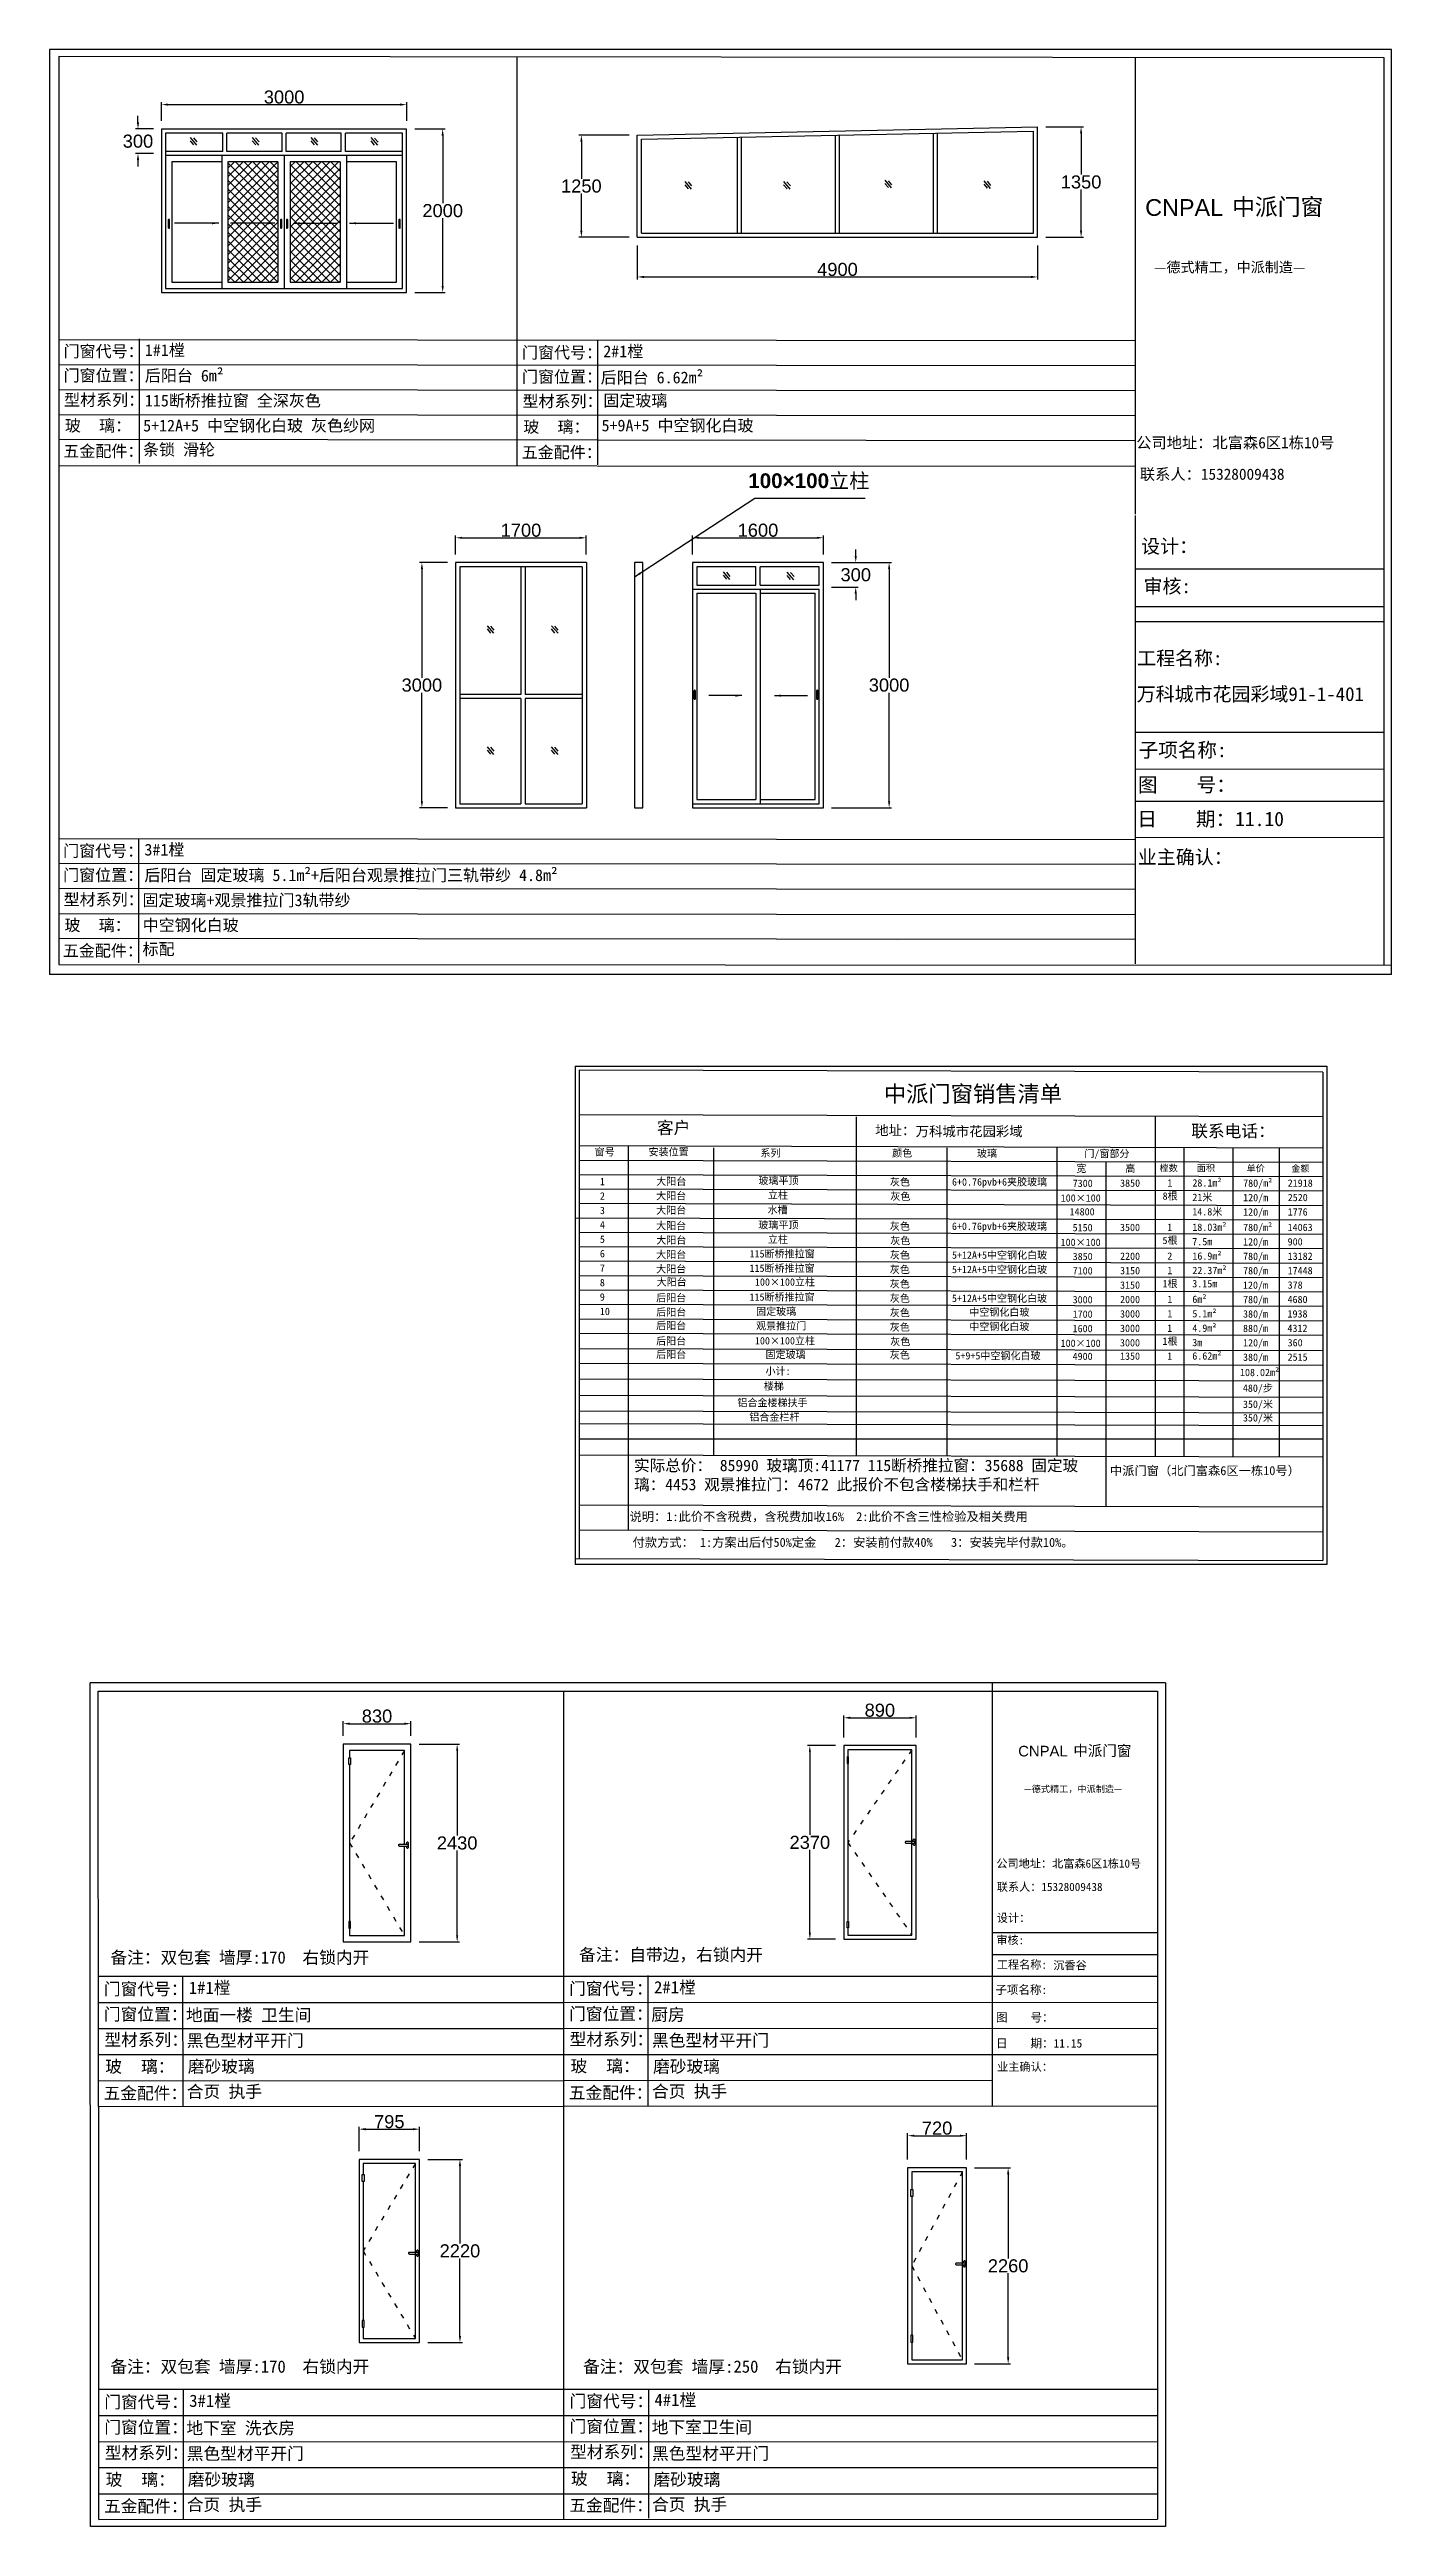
# Model space of a CAD drawing. Header units: inches. Extents: x -138455 to 599497, y -747149 to 13167.
# Drawn here: x 254271 to 270697, y -485781 to -455475 of the extents above; entities that cross this region are included whole.
import ezdxf

# ---------------------------------------------------------------- set-up
doc = ezdxf.new("R2010")
doc.units = ezdxf.units.IN
doc.header["$MEASUREMENT"] = 0
doc.header["$PDMODE"] = 35
doc.header["$PDSIZE"] = -3
doc.linetypes.add('ACAD_ISO03W100', pattern=[30, 12, -18])
doc.layers.add('0 @ 1', color=7, linetype='Continuous')
doc.styles.add('Annotative', font='arialbd.ttf')
doc.styles.add('MtXpl_', font='')
doc.styles.get("Standard").update_dxf_attribs({"font": 'arial.ttf'})
doc.styles.get('MtXpl_').set_extended_font_data('SimSun')
doc.dimstyles.get("Standard").update_dxf_attribs({"dimtxt": 80, "dimasz": 70, "dimexe": 40, "dimexo": 80, "dimgap": 0, "dimtad": 1, "dimtih": 1, "dimtoh": 1, "dimdec": 0, "dimzin": 0, "dimdsep": 46, "dimtxsty": 'Standard', "dimcen": 0.09, "dimadec": 0, "dimazin": 0, "dimtfac": 1, "dimtdec": 0, "dimtofl": 0, "dimtmove": 0, "dimatfit": 3, "dimfxl": 0, "dimtolj": 1, "dimtzin": 0, "dimarcsym": 0})

msp = doc.modelspace()

# ---------------------------------------------------------------- texts
for height, p in [(204.79, (267682.7, -457510.2)), (130, (266128.5, -476359.6))]:
    msp.add_text('CNPAL', height=height).set_placement(p)
at = {"style": 'MtXpl_'}
for s, height, p in [('中派门窗', 204.79, (268746, -457501.8)), ('—德式精工，中派制造—', 126.027, (267789.8, -458200.6)), ('公司地址：北富森6区1栋10号', 136.913, (267572.3, -460353.7)), ('联系人：15328009438', 136.913, (267617.4, -460738.8)), ('设计：', 170.15, (267633, -461637.2)), ('审核:', 170.15, (267662.3, -462125.9)), ('工程名称:', 170.15, (267584.3, -463006.8)), ('子项名称:', 175.82, (267602, -464132.6)), ('图    号：', 175.82, (267593.5, -464558.9)), ('日    期：11.10', 175.822, (267585.5, -464976.6)), ('业主确认：', 170.15, (267592.9, -465440.2)), ('中派门窗', 130, (266803.5, -476354.3)), ('—德式精工，中派制造—', 80, (266196.5, -476797.9)), ('公司地址：北富森6区1栋10号', 100, (265861.3, -477720.4)), ('联系人：15328009438', 100, (265866.8, -478006.2)), ('设计：', 100, (265866.9, -478385.7)), ('审核:', 100, (265860.5, -478656.9)), ('工程名称:', 100, (265866.5, -478957.2)), ('沉香谷', 100, (266558.3, -478965.8)), ('子项名称:', 103.33, (265849.1, -479266.1)), ('图    号：', 103.33, (265856.5, -479605)), ('日    期：11.15', 103.335, (265856.9, -479921.6)), ('业主确认：', 100, (265870.8, -480206.7))]:
    msp.add_text(s, height=height, dxfattribs=at).set_placement(p)
at = {"insert": (267578.9, -463275.8), "char_height": 170.148, "attachment_point": 1, "style": 'MtXpl_'}
msp.add_mtext_dynamic_manual_height_columns('{\\fSimSun|b1|i0|c134|p2;万科城市花园彩域91-1-401}', width=4963.818, gutter_width=903.5, heights=[0], dxfattribs=at)
at = {"layer": '0 @ 1', "style": 'Annotative'}
for s, height, p in [('门窗代号：', 143.68, (254443.4, -459238.9)), ('门窗代号：', 143.68, (260054.5, -459253.9)), ('门窗位置：', 143.68, (254443.4, -459534.8)), ('门窗位置：', 143.68, (260054.5, -459549.9)), ('型材系列：', 143.68, (254449.5, -459833.9)), ('型材系列：', 143.68, (260060.6, -459848.9)), ('玻    璃：', 143.68, (254459.5, -460147.4)), ('玻    璃：', 143.68, (260070.6, -460162.4)), ('五金配件：', 143.68, (254439.9, -460459.8)), ('五金配件：', 143.68, (260051, -460474.8)), ('门窗代号：', 143.68, (254437.8, -465351.2)), ('门窗位置：', 143.68, (254437.8, -465647.2)), ('型材系列：', 143.68, (254443.8, -465946.2)), ('玻    璃：', 143.68, (254453.9, -466259.8)), ('五金配件：', 143.68, (254434.2, -466572.1)), ('万科城市花园彩域', 120, (264873.3, -468771.2)), ('门窗代号：', 150, (254937, -479279.7)), ('门窗代号：', 150, (260631.9, -479274.1)), ('门窗位置：', 150, (254937, -479588.7)), ('门窗位置：', 150, (260631.9, -479583.1)), ('型材系列：', 150, (254943.3, -479900.9)), ('型材系列：', 150, (260638.2, -479895.3)), ('玻    璃：', 150, (260648.7, -480222.6)), ('玻    璃：', 150, (254953.8, -480228.2)), ('五金配件：', 150, (254933.3, -480554.3)), ('五金配件：', 150, (260628.2, -480548.8)), ('门窗代号：', 150, (254942.2, -484333.4)), ('门窗代号：', 150, (260637.1, -484322.2)), ('门窗位置：', 150, (254942.2, -484642.4)), ('门窗位置：', 150, (260637.1, -484631.2)), ('型材系列：', 150, (254948.5, -484954.6)), ('型材系列：', 150, (260643.4, -484943.4)), ('玻    璃：', 150, (254959, -485281.9)), ('玻    璃：', 150, (260653.9, -485270.7)), ('五金配件：', 150, (254938.5, -485608)), ('五金配件：', 150, (260633.4, -485596.8))]:
    msp.add_text(s, height=height, dxfattribs=at).set_placement(p)
at = {"layer": '0 @ 1', "attachment_point": 1, "style": 'Annotative'}
for s, width, heights, insert, char_height in [('{\\fSimSun|b1|i0|c134|p2;1#1樘}', 4396.385, [0], (255438.3, -459080.5), 143.677), ('{\\fSimSun|b1|i0|c134|p2;2#1樘}', 4396.385, [0], (261049.4, -459095.6), 143.677), ('{\\fSimSun|b1|i0|c134|p2;后阳台 6m²}', 4396.385, [0], (255438.4, -459392.8), 143.677), ('{\\fSimSun|b1|i0|c134|p2;后阳台 6.62m²}', 4396.385, [0], (261017.3, -459415.6), 143.677), ('{\\fSimSun|b1|i0|c134|p2;115断桥推拉窗 全深灰色}', 4396.385, [0], (255438.5, -459698.6), 143.677), ('{\\fSimSun|b1|i0|c134|p2;固定玻璃}', 4396.385, [0], (261049.6, -459697.1), 143.677), ('{\\fSimSun|b1|i0|c134|p2;5+12A+5 中空钢化白玻 灰色纱网 }', 6587.2, [0], (255417.1, -460004.4), 143.677), ('{\\fSimSun|b1|i0|c134|p2;5+9A+5 中空钢化白玻}', 6587.2, [0], (261028.2, -460002.8), 143.677), ('{\\fSimSun|b1|i0|c134|p2;条锁 滑轮 }', 5156.596, [0], (255415.5, -460297.1), 143.677), ('100×100{\\fSimSun|b1|i0|c134|p2;立柱}', 2140.853, [0], (262823.8, -460660.1), 180.693), ('{\\fSimSun|b1|i0|c134|p2;3#1樘}', 4396.385, [0], (255432.7, -465192.9), 143.677), ('{\\fSimSun|b1|i0|c134|p2;后阳台 固定玻璃 5.1m²+后阳台观景推拉门三轨带纱 4.8m² }', 6411.7, [0], (255432.8, -465505.2), 143.677), ('{\\fSimSun|b1|i0|c134|p2;固定玻璃+观景推拉门3轨带纱}', 4396.385, [0], (255408.8, -465811.3), 143.677), ('{\\fSimSun|b1|i0|c134|p2;中空钢化白玻}', 6587.2, [0], (255411.4, -466116.8), 143.677), ('{\\fSimSun|b1|i0|c134|p2;标配}', 5156.596, [0], (255409.8, -466409.5), 143.677), ('{\\fSimSun|b1|i0|c134|p2;中派门窗销售清单}', 2802.276, [0], (264483.6, -468151.9), 200), ('{\\fSimSun|b1|i0|c134|p2;客户}', 485.592, [0], (261706.5, -468591.9), 150), ('{\\fSimSun|b1|i0|c134|p2;地址：}', 3483.473, [0], (264378.4, -468638.7), 120), ('{\\fSimSun|b1|i0|c134|p2;联系电话：}', 1409.924, [0], (268246.3, -468632), 150), ('{\\fSimSun|b1|i0|c134|p2;窗号}', 485.592, [0], (260943.7, -468918.4), 90), ('{\\fSimSun|b1|i0|c134|p2;安装位置}', 706.927, [0], (261603.5, -468917.8), 90), ('{\\fSimSun|b1|i0|c134|p2;系列}', 485.592, [0], (262974.1, -468931.1), 90), ('{\\fSimSun|b1|i0|c134|p2;颜色}', 485.592, [0], (264585, -468932.1), 90), ('{\\fSimSun|b1|i0|c134|p2;玻璃}', 485.592, [0], (265623.7, -468935.7), 90), ('{\\fSimSun|b1|i0|c134|p2;宽 }', 603.897, [0], (266839.4, -469120.5), 90), ('{\\fSimSun|b1|i0|c134|p2;门/窗部分}', 603.897, [0], (266938.2, -468938.4), 90), ('{\\fSimSun|b1|i0|c134|p2;高 }', 603.897, [0], (267439.4, -469120.5), 90), ('{\\fSimSun|b1|i0|c134|p2;樘数}', 603.897, [0], (267858.2, -469120.7), 80), ('{\\fSimSun|b1|i0|c134|p2;面积}', 603.897, [0], (268312.6, -469120.7), 80), ('{\\fSimSun|b1|i0|c134|p2;单价}', 603.897, [0], (268923.6, -469124.4), 80), ('{\\fSimSun|b1|i0|c134|p2;金额}', 603.897, [0], (269470.6, -469125.8), 80), ('{\\fSimSun|b1|i0|c134|p2;1}', 485.592, [0], (261008.1, -469280.7), 90), ('{\\fSimSun|b1|i0|c134|p2;大阳台}', 1460.301, [0], (261697.1, -469455), 90), ('{\\fSimSun|b1|i0|c134|p2;大阳台}', 1460.301, [0], (261697.6, -469278.5), 90), ('{\\fSimSun|b1|i0|c134|p2;玻璃平顶}', 1528.495, [129], (262948.3, -469269.4), 90), ('{\\fSimSun|b1|i0|c134|p2;立柱}', 1528.495, [129], (263065.1, -469445.9), 90), ('{\\fSimSun|b1|i0|c134|p2;灰色}', 1460.301, [0], (264558.1, -469285.4), 90), ('{\\fSimSun|b1|i0|c134|p2;6+0.76pvb+6夹胶玻璃}', 1460.301, [0], (265318.1, -469285), 90), ('{\\fSimSun|b1|i0|c134|p2;7300}', 1460.301, [0], (266795.3, -469301.8), 90), ('{\\fSimSun|b1|i0|c134|p2;3850}', 1460.301, [0], (267375.4, -469299.2), 90), ('{\\fSimSun|b1|i0|c134|p2;1}', 102.542, [0], (267954, -469297.9), 90), ('{\\fSimSun|b1|i0|c134|p2;28.1m²}', 1460.301, [0], (268260.5, -469296.9), 90), ('{\\fSimSun|b1|i0|c134|p2;780/m²}', 1460.301, [0], (268882, -469299.8), 90), ('{\\fSimSun|b1|i0|c134|p2;21918}', 1460.301, [0], (269427.3, -469299), 90), ('{\\fSimSun|b1|i0|c134|p2;3}', 485.592, [0], (261008.1, -469633.7), 90), ('{\\fSimSun|b1|i0|c134|p2;2}', 485.592, [0], (261008.1, -469457.2), 90), ('{\\fSimSun|b1|i0|c134|p2;大阳台}', 1460.301, [0], (261697.1, -469631.5), 90), ('{\\fSimSun|b1|i0|c134|p2;水槽}', 2135.859, [129], (263060.7, -469626.9), 90), ('{\\fSimSun|b1|i0|c134|p2;灰色}', 1460.301, [0], (264563.3, -469461.9), 90), ('{\\fSimSun|b1|i0|c134|p2;100×100}', 1460.301, [0], (266648.6, -469481.9), 90), ('{\\fSimSun|b1|i0|c134|p2;14800}', 1460.301, [0], (266757.7, -469649.6), 90), ('{\\fSimSun|b1|i0|c134|p2;8根}', 425.804, [0], (267895.7, -469457.6), 90), ('{\\fSimSun|b1|i0|c134|p2;21米}', 1460.301, [0], (268260, -469473.4), 90), ('{\\fSimSun|b1|i0|c134|p2;14.8米}', 1460.301, [0], (268259.5, -469649.9), 90), ('{\\fSimSun|b1|i0|c134|p2;120/m}', 1460.301, [0], (268881, -469652.7), 90), ('{\\fSimSun|b1|i0|c134|p2;120/m}', 1460.301, [0], (268881.5, -469476.3), 90), ('{\\fSimSun|b1|i0|c134|p2;2520}', 1460.301, [0], (269427.3, -469475.5), 90), ('{\\fSimSun|b1|i0|c134|p2;1776}', 1460.301, [0], (269426.8, -469651.9), 90), ('{\\fSimSun|b1|i0|c134|p2;4}', 485.592, [0], (261008.1, -469810.1), 90), ('{\\fSimSun|b1|i0|c134|p2;5}', 485.592, [0], (261008.1, -469986.6), 90), ('{\\fSimSun|b1|i0|c134|p2;大阳台}', 1460.301, [0], (261696.6, -469820.7), 90), ('{\\fSimSun|b1|i0|c134|p2;大阳台}', 1460.301, [0], (261697.6, -469997.2), 90), ('{\\fSimSun|b1|i0|c134|p2;玻璃平顶}', 1528.495, [129], (262947.2, -469811.5), 90), ('{\\fSimSun|b1|i0|c134|p2;立柱}', 1528.495, [129], (263064.1, -469988), 90), ('{\\fSimSun|b1|i0|c134|p2;灰色}', 1460.301, [0], (264557.1, -469827.6), 90), ('{\\fSimSun|b1|i0|c134|p2;灰色}', 1460.301, [0], (264562.3, -470004.1), 90), ('{\\fSimSun|b1|i0|c134|p2;6+0.76pvb+6夹胶玻璃}', 1460.301, [0], (265317.1, -469827.1), 90), ('{\\fSimSun|b1|i0|c134|p2;100×100}', 1460.301, [0], (266647.6, -470024), 90), ('{\\fSimSun|b1|i0|c134|p2;5150}', 1460.301, [0], (266794.3, -469843.9), 90), ('{\\fSimSun|b1|i0|c134|p2;3500}', 1460.301, [0], (267374.4, -469841.4), 90), ('{\\fSimSun|b1|i0|c134|p2;5根}', 425.804, [0], (267894.7, -469999.8), 90), ('{\\fSimSun|b1|i0|c134|p2;1}', 102.542, [0], (267953, -469840.1), 90), ('{\\fSimSun|b1|i0|c134|p2;7.5m}', 1460.301, [0], (268259, -470015.6), 90), ('{\\fSimSun|b1|i0|c134|p2;18.03m²}', 1460.301, [0], (268259.5, -469839.1), 90), ('{\\fSimSun|b1|i0|c134|p2;780/m²}', 1460.301, [0], (268881, -469841.9), 90), ('{\\fSimSun|b1|i0|c134|p2;120/m}', 1460.301, [0], (268880.5, -470018.4), 90), ('{\\fSimSun|b1|i0|c134|p2;900}', 1460.301, [0], (269426.3, -470017.6), 90), ('{\\fSimSun|b1|i0|c134|p2;14063}', 1460.301, [0], (269426.3, -469841.2), 90), ('{\\fSimSun|b1|i0|c134|p2;6}', 485.592, [0], (261008.1, -470163.1), 90), ('{\\fSimSun|b1|i0|c134|p2;7}', 485.592, [0], (261008.1, -470339.5), 90), ('{\\fSimSun|b1|i0|c134|p2;大阳台}', 1460.301, [0], (261697.1, -470173.6), 90), ('{\\fSimSun|b1|i0|c134|p2;大阳台}', 1460.301, [0], (261697.1, -470350.1), 90), ('{\\fSimSun|b1|i0|c134|p2;115断桥推拉窗}', 1528.495, [129], (262839.7, -470340.9), 90), ('{\\fSimSun|b1|i0|c134|p2;115断桥推拉窗}', 1528.495, [129], (262840.2, -470164.5), 90), ('{\\fSimSun|b1|i0|c134|p2;灰色}', 1460.301, [0], (264557, -470357), 90), ('{\\fSimSun|b1|i0|c134|p2;灰色}', 1460.301, [0], (264557.5, -470180.5), 90), ('{\\fSimSun|b1|i0|c134|p2;5+12A+5中空钢化白玻}', 1460.301, [0], (265317.1, -470356.5), 90), ('{\\fSimSun|b1|i0|c134|p2;5+12A+5中空钢化白玻}', 1460.301, [0], (265317.6, -470180.1), 90), ('{\\fSimSun|b1|i0|c134|p2;3850}', 1460.301, [0], (266794.8, -470196.8), 90), ('{\\fSimSun|b1|i0|c134|p2;2200}', 1460.301, [0], (267374.9, -470194.3), 90), ('{\\fSimSun|b1|i0|c134|p2;2}', 102.542, [0], (267953.5, -470193), 90), ('{\\fSimSun|b1|i0|c134|p2;22.37m²}', 1460.301, [0], (268260, -470368.5), 90), ('{\\fSimSun|b1|i0|c134|p2;16.9m²}', 1460.301, [0], (268260, -470192), 90), ('{\\fSimSun|b1|i0|c134|p2;780/m}', 1460.301, [0], (268880.5, -470194.9), 90), ('{\\fSimSun|b1|i0|c134|p2;13182}', 1460.301, [0], (269426.3, -470194.1), 90), ('{\\fSimSun|b1|i0|c134|p2;8}', 485.592, [0], (261007.6, -470516), 90), ('{\\fSimSun|b1|i0|c134|p2;大阳台}', 1460.301, [0], (261702.4, -470509), 90), ('{\\fSimSun|b1|i0|c134|p2;100×100立柱}', 1528.495, [129], (262905.9, -470509.6), 90), ('{\\fSimSun|b1|i0|c134|p2;灰色}', 1460.301, [0], (264556.6, -470533.5), 90), ('{\\fSimSun|b1|i0|c134|p2;7100}', 1460.301, [0], (266795.3, -470372.8), 90), ('{\\fSimSun|b1|i0|c134|p2;3150}', 1460.301, [0], (267374.9, -470546.7), 90), ('{\\fSimSun|b1|i0|c134|p2;3150}', 1460.301, [0], (267375.4, -470370.2), 90), ('{\\fSimSun|b1|i0|c134|p2;1根}', 425.804, [0], (267895.1, -470529.2), 90), ('{\\fSimSun|b1|i0|c134|p2;1}', 102.542, [0], (267954, -470368.9), 90), ('{\\fSimSun|b1|i0|c134|p2;3.15m}', 1460.301, [0], (268259, -470529.9), 90), ('{\\fSimSun|b1|i0|c134|p2;120/m}', 1460.301, [0], (268879.5, -470547.8), 90), ('{\\fSimSun|b1|i0|c134|p2;780/m}', 1460.301, [0], (268881, -470370.8), 90), ('{\\fSimSun|b1|i0|c134|p2;378}', 1460.301, [0], (269426.3, -470546.5), 90), ('{\\fSimSun|b1|i0|c134|p2;17448}', 1460.301, [0], (269426.3, -470370), 90), ('{\\fSimSun|b1|i0|c134|p2;9}', 485.592, [0], (261007, -470692.5), 90), ('{\\fSimSun|b1|i0|c134|p2;10}', 485.592, [0], (261008.1, -470869), 90), ('{\\fSimSun|b1|i0|c134|p2;后阳台}', 1460.301, [0], (261697.1, -470702.5), 90), ('{\\fSimSun|b1|i0|c134|p2;后阳台}', 1460.301, [0], (261697.1, -470878.9), 90), ('{\\fSimSun|b1|i0|c134|p2;115断桥推拉窗}', 1528.495, [129], (262839.7, -470693.3), 90), ('{\\fSimSun|b1|i0|c134|p2;固定玻璃}', 2135.859, [129], (262919.6, -470869.8), 90), ('{\\fSimSun|b1|i0|c134|p2;灰色}', 1460.301, [0], (264557, -470709.4), 90), ('{\\fSimSun|b1|i0|c134|p2;灰色}', 1460.301, [0], (264557, -470885.9), 90), ('{\\fSimSun|b1|i0|c134|p2;5+12A+5中空钢化白玻}', 1460.301, [0], (265317.1, -470708.9), 90), ('{\\fSimSun|b1|i0|c134|p2;中空钢化白玻}', 1460.301, [0], (265529.4, -470878), 90), ('{\\fSimSun|b1|i0|c134|p2;3000}', 1460.301, [0], (266794.8, -470725.7), 90), ('{\\fSimSun|b1|i0|c134|p2;1700}', 1460.301, [0], (266794.8, -470902.2), 90), ('{\\fSimSun|b1|i0|c134|p2;3000}', 1460.301, [0], (267374.9, -470899.6), 90), ('{\\fSimSun|b1|i0|c134|p2;2000}', 1460.301, [0], (267374.9, -470723.2), 90), ('{\\fSimSun|b1|i0|c134|p2;1}', 102.542, [0], (267953.5, -470721.9), 90), ('{\\fSimSun|b1|i0|c134|p2;1}', 102.542, [0], (267953.5, -470898.3), 90), ('{\\fSimSun|b1|i0|c134|p2;5.1m²}', 1460.301, [0], (268260, -470897.4), 90), ('{\\fSimSun|b1|i0|c134|p2;6m²}', 1460.301, [0], (268260, -470720.9), 90), ('{\\fSimSun|b1|i0|c134|p2;380/m}', 1460.301, [0], (268880.5, -470900.2), 90), ('{\\fSimSun|b1|i0|c134|p2;780/m}', 1460.301, [0], (268880.5, -470723.7), 90), ('{\\fSimSun|b1|i0|c134|p2;4680}', 1460.301, [0], (269425.3, -470722.9), 90), ('{\\fSimSun|b1|i0|c134|p2;1938}', 1460.301, [0], (269424.8, -470899.4), 90), ('{\\fSimSun|b1|i0|c134|p2;后阳台}', 1460.301, [0], (261696.1, -471231.9), 90), ('{\\fSimSun|b1|i0|c134|p2;后阳台}', 1460.301, [0], (261696.6, -471042.9), 90), ('{\\fSimSun|b1|i0|c134|p2;100×100立柱}', 1528.495, [129], (262905.9, -471228.2), 90), ('{\\fSimSun|b1|i0|c134|p2;观景推拉门}', 2135.859, [129], (262919.2, -471046.3), 90), ('{\\fSimSun|b1|i0|c134|p2;灰色}', 1460.301, [0], (264556.6, -471062.3), 90), ('{\\fSimSun|b1|i0|c134|p2;灰色}', 1460.301, [0], (264562.3, -471238.8), 90), ('{\\fSimSun|b1|i0|c134|p2;中空钢化白玻}', 1460.301, [0], (265528.9, -471054.4), 90), ('{\\fSimSun|b1|i0|c134|p2;100×100}', 1460.301, [0], (266647.6, -471258.8), 90), ('{\\fSimSun|b1|i0|c134|p2;1600}', 1460.301, [0], (266794.3, -471078.7), 90), ('{\\fSimSun|b1|i0|c134|p2;3000}', 1460.301, [0], (267374.4, -471076.1), 90), ('{\\fSimSun|b1|i0|c134|p2;3000}', 1460.301, [0], (267374.4, -471252.6), 90), ('{\\fSimSun|b1|i0|c134|p2;1根}', 425.804, [0], (267894.7, -471234.5), 90), ('{\\fSimSun|b1|i0|c134|p2;1}', 102.542, [0], (267953, -471074.8), 90), ('{\\fSimSun|b1|i0|c134|p2;3m}', 1460.301, [0], (268259, -471250.3), 90), ('{\\fSimSun|b1|i0|c134|p2;4.9m²}', 1460.301, [0], (268259.5, -471073.8), 90), ('{\\fSimSun|b1|i0|c134|p2;880/m}', 1460.301, [0], (268880, -471076.7), 90), ('{\\fSimSun|b1|i0|c134|p2;120/m}', 1460.301, [0], (268880.5, -471253.2), 90), ('{\\fSimSun|b1|i0|c134|p2;4312}', 1460.301, [0], (269424.3, -471075.9), 90), ('{\\fSimSun|b1|i0|c134|p2;360}', 1460.301, [0], (269426.3, -471252.4), 90), ('{\\fSimSun|b1|i0|c134|p2;后阳台}', 1460.301, [0], (261696.6, -471395.8), 90), ('{\\fSimSun|b1|i0|c134|p2;固定玻璃}', 2135.859, [129], (263036, -471397.8), 90), ('{\\fSimSun|b1|i0|c134|p2;灰色}', 1460.301, [0], (264556.6, -471402.8), 90), ('{\\fSimSun|b1|i0|c134|p2;5+9+5中空钢化白玻}', 1460.301, [0], (265359.8, -471411.9), 90), ('{\\fSimSun|b1|i0|c134|p2;4900}', 1460.301, [0], (266794.3, -471419.1), 90), ('{\\fSimSun|b1|i0|c134|p2;1350}', 1460.301, [0], (267374.4, -471416.5), 90), ('{\\fSimSun|b1|i0|c134|p2;1}', 102.542, [0], (267953, -471415.3), 90), ('{\\fSimSun|b1|i0|c134|p2;6.62m²}', 1460.301, [0], (268259.5, -471414.3), 90), ('{\\fSimSun|b1|i0|c134|p2;380/m}', 1460.301, [0], (268880, -471429.6), 90), ('{\\fSimSun|b1|i0|c134|p2;2515}', 1460.301, [0], (269425.8, -471428.8), 90), ('{\\fSimSun|b1|i0|c134|p2;楼梯}', 1460.301, [0], (263015.1, -471783.8), 90), ('{\\fSimSun|b1|i0|c134|p2;小计:}', 2135.859, [129], (263035, -471599.6), 90), ('{\\fSimSun|b1|i0|c134|p2;108.02m²}', 1460.301, [0], (268843.1, -471616.1), 90), ('{\\fSimSun|b1|i0|c134|p2;480/步}', 1460.301, [0], (268878.4, -471807.9), 90), ('{\\fSimSun|b1|i0|c134|p2;铝合金楼梯扶手}', 1460.301, [0], (262691.5, -471985.6), 90), ('{\\fSimSun|b1|i0|c134|p2;铝合金栏杆}', 1460.301, [0], (262837.3, -472162.2), 90), ('{\\fSimSun|b1|i0|c134|p2;350/米}', 1460.301, [0], (268879, -472005.3), 90), ('{\\fSimSun|b1|i0|c134|p2;350/米}', 1460.301, [0], (268879, -472171.2), 90), ('{\\fSimSun|b1|i0|c134|p2;实际总价： 85990 玻璃顶:41177 115断桥推拉窗：35688 固定玻璃：4453 观景推拉门：4672 此报价不包含楼梯扶手和栏杆}', 5667.641, [0], (261426, -472728.9), 140), ('{\\fSimSun|b1|i0|c134|p2;中派门窗（北门富森6区一栋10号）}', 2734.804, [0], (267251.5, -472807.8), 110), ('{\\fSimSun|b1|i0|c134|p2;说明：1:此价不含税费，含税费加收16%  2:此价不含三性检验及相关费用}', 6113.097, [0], (261371.3, -473369.9), 110), ('{\\fSimSun|b1|i0|c134|p2;付款方式： 1:方案出后付50%定金   2：安装前付款40%   3：安装完毕付款10%。}', 7146.186, [0], (261407.9, -473685), 110), ('{\\fSimSun|b1|i0|c134|p2;备注：双包套 墙厚:170  右锁内开}', 4664.768, [0], (255016.3, -478744.4), 150), ('{\\fSimSun|b1|i0|c134|p2;备注：自带边，右锁内开}', 4664.768, [0], (260753.6, -478710.3), 150), ('{\\fSimSun|b1|i0|c134|p2;1#1樘}', 4396.385, [0], (255975.6, -479114.4), 150), ('{\\fSimSun|b1|i0|c134|p2;2#1樘}', 4396.385, [0], (261670.6, -479108.8), 150), ('{\\fSimSun|b1|i0|c134|p2;地面一楼 卫生间}', 4396.385, [0], (255942.1, -479448.6), 150), ('{\\fSimSun|b1|i0|c134|p2;厨房}', 4396.385, [0], (261637.1, -479443), 150), ('{\\fSimSun|b1|i0|c134|p2;黑色型材平开门}', 4396.385, [0], (255950.8, -479760), 150), ('{\\fSimSun|b1|i0|c134|p2;黑色型材平开门}', 4396.385, [0], (261645.7, -479758.4), 150), ('{\\fSimSun|b1|i0|c134|p2;磨砂玻璃}', 5972.399, [0], (255963.9, -480077.6), 150), ('{\\fSimSun|b1|i0|c134|p2;磨砂玻璃}', 5972.399, [0], (261658.9, -480077.6), 150), ('{\\fSimSun|b1|i0|c134|p2;合页 执手}', 4396.385, [0], (255951.8, -480384.5), 150), ('{\\fSimSun|b1|i0|c134|p2;合页 执手}', 4396.385, [0], (261646.7, -480382.9), 150), ('{\\fSimSun|b1|i0|c134|p2;备注：双包套 墙厚:170  右锁内开}', 4664.768, [0], (255016.3, -483749.8), 150), ('{\\fSimSun|b1|i0|c134|p2;备注：双包套 墙厚:250  右锁内开}', 4664.768, [0], (260801.9, -483749.8), 150), ('{\\fSimSun|b1|i0|c134|p2;3#1樘}', 4396.385, [0], (255980.9, -484168.1), 150), ('{\\fSimSun|b1|i0|c134|p2;4#1樘}', 4396.385, [0], (261675.8, -484156.9), 150), ('{\\fSimSun|b1|i0|c134|p2;地下室 洗衣房}', 4396.385, [0], (255947.3, -484502.3), 150), ('{\\fSimSun|b1|i0|c134|p2;地下室卫生间}', 4396.385, [0], (261642.3, -484491.1), 150), ('{\\fSimSun|b1|i0|c134|p2;黑色型材平开门}', 4396.385, [0], (255951.6, -484813.9), 150), ('{\\fSimSun|b1|i0|c134|p2;黑色型材平开门}', 4396.385, [0], (261646.5, -484812.9), 150), ('{\\fSimSun|b1|i0|c134|p2;磨砂玻璃}', 5972.399, [0], (255963.9, -485131.3), 150), ('{\\fSimSun|b1|i0|c134|p2;磨砂玻璃}', 5972.399, [0], (261664.1, -485131.3), 150), ('{\\fSimSun|b1|i0|c134|p2;合页 执手}', 4396.385, [0], (255951.8, -485438.9), 150), ('{\\fSimSun|b1|i0|c134|p2;合页 执手}', 4396.385, [0], (261646.7, -485437.3), 150)]:
    msp.add_mtext_dynamic_manual_height_columns(s, width=width, gutter_width=903.5, heights=heights, dxfattribs=dict(at, insert=insert, char_height=char_height))

# ---------------------------------------------------------------- blocks, each defined once
blk = doc.blocks.new('*D2172')
at = {"color": 0, "lineweight": -2, "transparency": 16777216}
for p, q in [((255643, -456347), (255643, -456119)), ((255723, -456149), (258563, -456149)), ((258643, -456347), (258643, -456119))]:
    blk.add_line(p, q, dxfattribs=at)
at = {"color": 0, "transparency": 16777216}
for points in [[(255723, -456135), (255723, -456162), (255643, -456149)], [(258563, -456135), (258563, -456162), (258643, -456149)]]:
    blk.add_solid(points, dxfattribs=at)
at = {"layer": 'Defpoints', "color": 0, "transparency": 16777216}
for p in [(258643, -456149), (255643, -456447), (258643, -456447)]:
    blk.add_point(p, dxfattribs=at)
at = {"color": 0, "transparency": 16777216, "insert": (257143, -456057), "char_height": 160, "attachment_point": 5}
blk.add_mtext('\\A1;3000', dxfattribs=at)
blk = doc.blocks.new('*D2173')
at = {"color": 0, "lineweight": -2, "transparency": 16777216}
for p, q in [((258743, -456447), (259114, -456447)), ((259084, -456527), (259084, -457356)), ((259084, -458367), (259084, -457539)), ((258743, -458447), (259114, -458447))]:
    blk.add_line(p, q, dxfattribs=at)
at = {"color": 0, "transparency": 16777216}
for points in [[(259070, -456527), (259097, -456527), (259084, -456447)], [(259070, -458367), (259097, -458367), (259084, -458447)]]:
    blk.add_solid(points, dxfattribs=at)
at = {"layer": 'Defpoints', "color": 0, "transparency": 16777216}
for p in [(258643, -456447), (258643, -458447), (259084, -458447)]:
    blk.add_point(p, dxfattribs=at)
at = {"color": 0, "transparency": 16777216, "insert": (259084, -457447), "char_height": 160, "attachment_point": 5}
blk.add_mtext('\\A1;2000', dxfattribs=at)
blk = doc.blocks.new('123as')
at = {"color": 0}
for p, q in [((90189, 51387), (90252, 51462)), ((90194, 51330), (90312, 51470)), ((90251, 51335), (90314, 51410))]:
    blk.add_line(p, q, dxfattribs=at)
blk = doc.blocks.new('*D2179')
at = {"color": 0, "lineweight": -2, "transparency": 16777216}
for p, q in [((257865, -476109), (257865, -475929)), ((257945, -475959), (258615, -475959)), ((258695, -476109), (258695, -475929))]:
    blk.add_line(p, q, dxfattribs=at)
at = {"color": 0, "transparency": 16777216}
for points in [[(257945, -475946), (257945, -475972), (257865, -475959)], [(258615, -475946), (258615, -475972), (258695, -475959)]]:
    blk.add_solid(points, dxfattribs=at)
at = {"layer": 'Defpoints', "color": 0, "transparency": 16777216}
for p in [(258695, -475959), (257865, -476209), (258695, -476209)]:
    blk.add_point(p, dxfattribs=at)
at = {"color": 0, "transparency": 16777216, "insert": (258280, -475867), "char_height": 160, "attachment_point": 5}
blk.add_mtext('\\A1;830', dxfattribs=at)
blk = doc.blocks.new('*D2180')
at = {"color": 0, "lineweight": -2, "transparency": 16777216}
for p, q in [((258795, -476209), (259291, -476209)), ((259261, -476289), (259261, -477327)), ((259261, -478549), (259261, -477511)), ((258795, -478629), (259291, -478629))]:
    blk.add_line(p, q, dxfattribs=at)
at = {"color": 0, "transparency": 16777216}
for points in [[(259248, -476289), (259274, -476289), (259261, -476209)], [(259248, -478549), (259274, -478549), (259261, -478629)]]:
    blk.add_solid(points, dxfattribs=at)
at = {"layer": 'Defpoints', "color": 0, "transparency": 16777216}
for p in [(258695, -476209), (258695, -478629), (259261, -478629)]:
    blk.add_point(p, dxfattribs=at)
at = {"color": 0, "transparency": 16777216, "insert": (259261, -477419), "char_height": 160, "attachment_point": 5}
blk.add_mtext('\\A1;2430', dxfattribs=at)
blk = doc.blocks.new('dzcs')
blk.add_lwpolyline([(142096, -3328), (142196, -3328, 0.414214), (142206, -3318), (142206, -3318, 0.414214), (142196, -3308), (142096, -3308, 0.414214), (142086, -3318), (142086, -3318, 0.414214)], format="xyb", close=True)
blk.add_lwpolyline([(142182, -3328), (142182, -3342, 0.414214), (142196, -3355), (142196, -3355, 0.414214), (142209, -3342), (142209, -3294, 0.414214), (142196, -3280), (142196, -3280, 0.414214), (142182, -3294), (142182, -3308)], format="xyb")
blk = doc.blocks.new('*D2181')
at = {"color": 0, "lineweight": -2, "transparency": 16777216}
for p, q in [((263993, -476127), (263993, -475857)), ((264073, -475887), (264798, -475887)), ((264878, -476127), (264878, -475857))]:
    blk.add_line(p, q, dxfattribs=at)
at = {"color": 0, "transparency": 16777216}
for points in [[(264073, -475873), (264073, -475900), (263993, -475887)], [(264798, -475873), (264798, -475900), (264878, -475887)]]:
    blk.add_solid(points, dxfattribs=at)
at = {"layer": 'Defpoints', "color": 0, "transparency": 16777216}
for p in [(264878, -475887), (263993, -476227), (264878, -476227)]:
    blk.add_point(p, dxfattribs=at)
at = {"color": 0, "transparency": 16777216, "insert": (264435, -475795), "char_height": 160, "attachment_point": 5}
blk.add_mtext('\\A1;890', dxfattribs=at)
blk = doc.blocks.new('*D2182')
at = {"color": 0, "lineweight": -2, "transparency": 16777216}
for p, q in [((263893, -476227), (263548, -476227)), ((263578, -476307), (263578, -477320)), ((263578, -478517), (263578, -477504)), ((263893, -478597), (263548, -478597))]:
    blk.add_line(p, q, dxfattribs=at)
at = {"color": 0, "transparency": 16777216}
for points in [[(263565, -476307), (263591, -476307), (263578, -476227)], [(263565, -478517), (263591, -478517), (263578, -478597)]]:
    blk.add_solid(points, dxfattribs=at)
at = {"layer": 'Defpoints', "color": 0, "transparency": 16777216}
for p in [(263993, -476227), (263578, -478597), (263993, -478597)]:
    blk.add_point(p, dxfattribs=at)
at = {"color": 0, "transparency": 16777216, "insert": (263578, -477412), "char_height": 160, "attachment_point": 5}
blk.add_mtext('\\A1;2370', dxfattribs=at)
blk = doc.blocks.new('*D2183')
at = {"color": 0, "lineweight": -2, "transparency": 16777216}
for p, q in [((258060, -481190), (258060, -480890)), ((258140, -480920), (258720, -480920)), ((258800, -481190), (258800, -480890))]:
    blk.add_line(p, q, dxfattribs=at)
at = {"color": 0, "transparency": 16777216}
for points in [[(258140, -480907), (258140, -480934), (258060, -480920)], [(258720, -480907), (258720, -480934), (258800, -480920)]]:
    blk.add_solid(points, dxfattribs=at)
at = {"layer": 'Defpoints', "color": 0, "transparency": 16777216}
for p in [(258800, -480920), (258060, -481290), (258800, -481290)]:
    blk.add_point(p, dxfattribs=at)
at = {"color": 0, "transparency": 16777216, "insert": (258430, -480829), "char_height": 160, "attachment_point": 5}
blk.add_mtext('\\A1;795', dxfattribs=at)
blk = doc.blocks.new('*D2184')
at = {"color": 0, "lineweight": -2, "transparency": 16777216}
for p, q in [((258900, -481290), (259325, -481290)), ((259295, -481370), (259295, -482318)), ((259295, -483450), (259295, -482502)), ((258900, -483530), (259325, -483530))]:
    blk.add_line(p, q, dxfattribs=at)
at = {"color": 0, "transparency": 16777216}
for points in [[(259282, -481370), (259309, -481370), (259295, -481290)], [(259282, -483450), (259309, -483450), (259295, -483530)]]:
    blk.add_solid(points, dxfattribs=at)
at = {"layer": 'Defpoints', "color": 0, "transparency": 16777216}
for p in [(258800, -481290), (258800, -483530), (259295, -483530)]:
    blk.add_point(p, dxfattribs=at)
at = {"color": 0, "transparency": 16777216, "insert": (259295, -482410), "char_height": 160, "attachment_point": 5}
blk.add_mtext('\\A1;2220', dxfattribs=at)
blk = doc.blocks.new('*D2185')
at = {"color": 0, "lineweight": -2, "transparency": 16777216}
for p, q in [((265595, -481393), (266035, -481393)), ((266005, -481473), (266005, -482501)), ((266005, -483713), (266005, -482684)), ((265595, -483793), (266035, -483793))]:
    blk.add_line(p, q, dxfattribs=at)
at = {"color": 0, "transparency": 16777216}
for points in [[(265992, -481473), (266019, -481473), (266005, -481393)], [(265992, -483713), (266019, -483713), (266005, -483793)]]:
    blk.add_solid(points, dxfattribs=at)
at = {"layer": 'Defpoints', "color": 0, "transparency": 16777216}
for p in [(265495, -481393), (265495, -483793), (266005, -483793)]:
    blk.add_point(p, dxfattribs=at)
at = {"color": 0, "transparency": 16777216, "insert": (266005, -482593), "char_height": 160, "attachment_point": 5}
blk.add_mtext('\\A1;2260', dxfattribs=at)
blk = doc.blocks.new('*D2186')
at = {"color": 0, "lineweight": -2, "transparency": 16777216}
for p, q in [((264775, -481293), (264775, -480970)), ((264855, -481000), (265415, -481000)), ((265495, -481293), (265495, -480970))]:
    blk.add_line(p, q, dxfattribs=at)
at = {"color": 0, "transparency": 16777216}
for points in [[(264855, -480987), (264855, -481013), (264775, -481000)], [(265415, -480987), (265415, -481013), (265495, -481000)]]:
    blk.add_solid(points, dxfattribs=at)
at = {"layer": 'Defpoints', "color": 0, "transparency": 16777216}
for p in [(265495, -481000), (264775, -481393), (265495, -481393)]:
    blk.add_point(p, dxfattribs=at)
at = {"color": 0, "transparency": 16777216, "insert": (265135, -480908), "char_height": 160, "attachment_point": 5}
blk.add_mtext('\\A1;720', dxfattribs=at)
blk = doc.blocks.new('*D2187')
at = {"color": 0, "lineweight": -2, "transparency": 16777216}
for p, q in [((263844, -461752), (264170, -461752)), ((264140, -461672), (264140, -461592)), ((263844, -462052), (264170, -462052)), ((264140, -462132), (264140, -462212))]:
    blk.add_line(p, q, dxfattribs=at)
at = {"color": 0, "transparency": 16777216}
for points in [[(264126, -461672), (264153, -461672), (264140, -461752)], [(264126, -462132), (264153, -462132), (264140, -462052)]]:
    blk.add_solid(points, dxfattribs=at)
at = {"layer": 'Defpoints', "color": 0, "transparency": 16777216}
for p in [(263744, -461752), (264140, -461752), (263744, -462052)]:
    blk.add_point(p, dxfattribs=at)
at = {"color": 0, "transparency": 16777216, "insert": (264140, -461902), "char_height": 160, "attachment_point": 5}
blk.add_mtext('\\A1;300', dxfattribs=at)
blk = doc.blocks.new('*D2188')
at = {"color": 0, "lineweight": -2, "transparency": 16777216}
for p, q in [((261366, -456521), (260751, -456521)), ((260781, -456601), (260781, -457055)), ((260781, -457691), (260781, -457238)), ((261366, -457771), (260751, -457771))]:
    blk.add_line(p, q, dxfattribs=at)
at = {"color": 0, "transparency": 16777216}
for points in [[(260768, -456601), (260795, -456601), (260781, -456521)], [(260768, -457691), (260795, -457691), (260781, -457771)]]:
    blk.add_solid(points, dxfattribs=at)
at = {"layer": 'Defpoints', "color": 0, "transparency": 16777216}
for p in [(261466, -456521), (260781, -457771), (261466, -457771)]:
    blk.add_point(p, dxfattribs=at)
at = {"color": 0, "transparency": 16777216, "insert": (260781, -457146), "char_height": 160, "attachment_point": 5}
blk.add_mtext('\\A1;1250', dxfattribs=at)
blk = doc.blocks.new('*D2189')
at = {"color": 0, "lineweight": -2, "transparency": 16777216}
for p, q in [((266466, -456421), (266928, -456421)), ((266898, -456501), (266898, -457005)), ((266898, -457691), (266898, -457188)), ((266466, -457771), (266928, -457771))]:
    blk.add_line(p, q, dxfattribs=at)
at = {"color": 0, "transparency": 16777216}
for points in [[(266885, -456501), (266911, -456501), (266898, -456421)], [(266885, -457691), (266911, -457691), (266898, -457771)]]:
    blk.add_solid(points, dxfattribs=at)
at = {"layer": 'Defpoints', "color": 0, "transparency": 16777216}
for p in [(266366, -456421), (266366, -457771), (266898, -457771)]:
    blk.add_point(p, dxfattribs=at)
at = {"color": 0, "transparency": 16777216, "insert": (266898, -457096), "char_height": 160, "attachment_point": 5}
blk.add_mtext('\\A1;1350', dxfattribs=at)
blk = doc.blocks.new('*D2190')
at = {"color": 0, "lineweight": -2, "transparency": 16777216}
for p, q in [((261466, -457871), (261466, -458287)), ((266366, -457871), (266366, -458287)), ((261546, -458257), (266286, -458257))]:
    blk.add_line(p, q, dxfattribs=at)
at = {"color": 0, "transparency": 16777216}
for points in [[(261546, -458244), (261546, -458271), (261466, -458257)], [(266286, -458244), (266286, -458271), (266366, -458257)]]:
    blk.add_solid(points, dxfattribs=at)
at = {"layer": 'Defpoints', "color": 0, "transparency": 16777216}
for p in [(261466, -457771), (266366, -457771), (266366, -458257)]:
    blk.add_point(p, dxfattribs=at)
at = {"color": 0, "transparency": 16777216, "insert": (263916, -458166), "char_height": 160, "attachment_point": 5}
blk.add_mtext('\\A1;4900', dxfattribs=at)
blk = doc.blocks.new('*D2191')
at = {"color": 0, "lineweight": -2, "transparency": 16777216}
for p, q in [((259142, -461752), (258799, -461752)), ((258829, -461832), (258829, -463161)), ((258829, -464672), (258829, -463344)), ((259142, -464752), (258799, -464752))]:
    blk.add_line(p, q, dxfattribs=at)
at = {"color": 0, "transparency": 16777216}
for points in [[(258816, -461832), (258843, -461832), (258829, -461752)], [(258816, -464672), (258843, -464672), (258829, -464752)]]:
    blk.add_solid(points, dxfattribs=at)
at = {"layer": 'Defpoints', "color": 0, "transparency": 16777216}
for p in [(259242, -461752), (258829, -464752), (259242, -464752)]:
    blk.add_point(p, dxfattribs=at)
at = {"color": 0, "transparency": 16777216, "insert": (258829, -463252), "char_height": 160, "attachment_point": 5}
blk.add_mtext('\\A1;3000', dxfattribs=at)
blk = doc.blocks.new('*D2209')
at = {"color": 0, "lineweight": -2, "transparency": 16777216}
for p, q in [((255354, -456367), (255354, -456287)), ((255543, -456447), (255324, -456447)), ((255543, -456747), (255324, -456747)), ((255354, -456827), (255354, -456907))]:
    blk.add_line(p, q, dxfattribs=at)
at = {"color": 0, "transparency": 16777216}
for points in [[(255341, -456367), (255368, -456367), (255354, -456447)], [(255341, -456827), (255368, -456827), (255354, -456747)]]:
    blk.add_solid(points, dxfattribs=at)
at = {"layer": 'Defpoints', "color": 0, "transparency": 16777216}
for p in [(255354, -456447), (255643, -456447), (255643, -456747)]:
    blk.add_point(p, dxfattribs=at)
at = {"color": 0, "transparency": 16777216, "insert": (255354, -456597), "char_height": 160, "attachment_point": 5}
blk.add_mtext('\\A1;300', dxfattribs=at)
blk = doc.blocks.new('*D2210')
at = {"color": 0, "lineweight": -2, "transparency": 16777216}
for p, q in [((259242, -461652), (259242, -461419)), ((259322, -461449), (260762, -461449)), ((260842, -461652), (260842, -461419))]:
    blk.add_line(p, q, dxfattribs=at)
at = {"color": 0, "transparency": 16777216}
for points in [[(259322, -461436), (259322, -461462), (259242, -461449)], [(260762, -461436), (260762, -461462), (260842, -461449)]]:
    blk.add_solid(points, dxfattribs=at)
at = {"layer": 'Defpoints', "color": 0, "transparency": 16777216}
for p in [(260842, -461449), (259242, -461752), (260842, -461752)]:
    blk.add_point(p, dxfattribs=at)
at = {"color": 0, "transparency": 16777216, "insert": (260042, -461357), "char_height": 160, "attachment_point": 5}
blk.add_mtext('\\A1;1700', dxfattribs=at)
blk = doc.blocks.new('*D2211')
at = {"color": 0, "lineweight": -2, "transparency": 16777216}
for p, q in [((262142, -461652), (262142, -461419)), ((262222, -461449), (263664, -461449)), ((263744, -461652), (263744, -461419))]:
    blk.add_line(p, q, dxfattribs=at)
at = {"color": 0, "transparency": 16777216}
for points in [[(262222, -461436), (262222, -461462), (262142, -461449)], [(263664, -461436), (263664, -461462), (263744, -461449)]]:
    blk.add_solid(points, dxfattribs=at)
at = {"layer": 'Defpoints', "color": 0, "transparency": 16777216}
for p in [(263744, -461449), (262142, -461752), (263744, -461752)]:
    blk.add_point(p, dxfattribs=at)
at = {"color": 0, "transparency": 16777216, "insert": (262943, -461357), "char_height": 160, "attachment_point": 5}
blk.add_mtext('\\A1;1600', dxfattribs=at)
blk = doc.blocks.new('*D2212')
at = {"color": 0, "lineweight": -2, "transparency": 16777216}
for p, q in [((263844, -461752), (264578, -461752)), ((264548, -461832), (264548, -463161)), ((264548, -464672), (264548, -463344)), ((263844, -464752), (264578, -464752))]:
    blk.add_line(p, q, dxfattribs=at)
at = {"color": 0, "transparency": 16777216}
for points in [[(264535, -461832), (264562, -461832), (264548, -461752)], [(264535, -464672), (264562, -464672), (264548, -464752)]]:
    blk.add_solid(points, dxfattribs=at)
at = {"layer": 'Defpoints', "color": 0, "transparency": 16777216}
for p in [(263744, -461752), (263744, -464752), (264548, -464752)]:
    blk.add_point(p, dxfattribs=at)
at = {"color": 0, "transparency": 16777216, "insert": (264548, -463252), "char_height": 160, "attachment_point": 5}
blk.add_mtext('\\A1;3000', dxfattribs=at)

# ---------------------------------------------------------------- dimensions: what is measured, and where the dimension line sits
for base, p1, p2, picture, middle in [((258642.6, -456148.8), (255642.6, -456447.5), (258642.6, -456447.5), '*D2172', (257142.6, -456148.8)), ((258694.9, -475959.1), (257864.9, -476208.8), (258694.9, -476208.8), '*D2179', (258280, -475959.1))]:
    dim = msp.add_linear_dim(base=base, p1=p1, p2=p2, dimstyle='Standard', override={"dimtxt": 160, "dimasz": 80, "dimexe": 30, "dimexo": 100, "dimgap": 10, "dimfxl": 100})
    dim.commit()
    dim.dimension.update_dxf_attribs({"geometry": picture, "text_midpoint": middle, "dimtype": 160})
for base, p1, p2, picture, middle in [((255354.2, -456447.5), (255642.6, -456747.5), (255642.6, -456447.5), '*D2209', (255354.2, -456597.5)), ((259083.8, -458447.5), (258642.6, -456447.5), (258642.6, -458447.5), '*D2173', (259083.8, -457447.5)), ((260781.3, -457771.2), (261465.9, -456521.2), (261465.9, -457771.2), '*D2188', (260781.3, -457146.2)), ((266898.1, -457771.2), (266365.9, -456421.2), (266365.9, -457771.2), '*D2189', (266898.1, -457096.2)), ((258829.5, -464752.5), (259242.2, -461752.5), (259242.2, -464752.5), '*D2191', (258829.5, -463252.5)), ((264139.7, -461752.5), (263743.5, -462052.5), (263743.5, -461752.5), '*D2187', (264139.7, -461902.5)), ((264548.3, -464752.5), (263743.5, -461752.5), (263743.5, -464752.5), '*D2212', (264548.3, -463252.5))]:
    dim = msp.add_linear_dim(base=base, p1=p1, p2=p2, angle=90, dimstyle='Standard', override={"dimtxt": 160, "dimasz": 80, "dimexe": 30, "dimexo": 100, "dimgap": 10, "dimfxl": 100})
    dim.commit()
    dim.dimension.update_dxf_attribs({"geometry": picture, "text_midpoint": middle})
for base, p1, p2, picture, middle in [((266365.9, -458257.4), (261465.9, -457771.2), (266365.9, -457771.2), '*D2190', (263915.9, -458165.7)), ((265494.8, -481000.1), (264774.8, -481392.7), (265494.8, -481392.7), '*D2186', (265134.8, -480908.4))]:
    dim = msp.add_linear_dim(base=base, p1=p1, p2=p2, dimstyle='Standard', override={"dimtxt": 160, "dimasz": 80, "dimexe": 30, "dimexo": 100, "dimgap": 10, "dimfxl": 100})
    dim.commit()
    dim.dimension.update_dxf_attribs({"geometry": picture, "text_midpoint": middle})
for base, p1, p2, text, picture, middle in [((260842.2, -461449.1), (259242.2, -461752.5), (260842.2, -461752.5), '1700', '*D2210', (260042.2, -461357.4)), ((263743.5, -461449.1), (262142.1, -461752.5), (263743.5, -461752.5), '1600', '*D2211', (262942.8, -461357.4)), ((264877.9, -475886.5), (263992.9, -476227), (264877.9, -476227), '890', '*D2181', (264435.4, -475794.8)), ((258799.7, -480920.3), (258059.7, -481289.9), (258799.7, -481289.9), '795', '*D2183', (258429.7, -480828.6))]:
    dim = msp.add_linear_dim(base=base, p1=p1, p2=p2, text=text, dimstyle='Standard', override={"dimtxt": 160, "dimasz": 80, "dimexe": 30, "dimexo": 100, "dimgap": 10, "dimfxl": 100})
    dim.commit()
    dim.dimension.update_dxf_attribs({"geometry": picture, "text_midpoint": middle})
for base, p1, p2, text, picture, middle in [((259260.9, -478628.8), (258694.9, -476208.8), (258694.9, -478628.8), '2430', '*D2180', (259260.9, -477418.8)), ((263578, -478597), (263992.9, -476227), (263992.9, -478597), '2370', '*D2182', (263578, -477412)), ((259295.5, -483529.9), (258799.7, -481289.9), (258799.7, -483529.9), '2220', '*D2184', (259295.5, -482409.9)), ((266005.3, -483792.7), (265494.8, -481392.7), (265494.8, -483792.7), '2260', '*D2185', (266005.3, -482592.7))]:
    dim = msp.add_linear_dim(base=base, p1=p1, p2=p2, angle=90, text=text, dimstyle='Standard', override={"dimtxt": 160, "dimasz": 80, "dimexe": 30, "dimexo": 100, "dimgap": 10, "dimfxl": 100})
    dim.commit()
    dim.dimension.update_dxf_attribs({"geometry": picture, "text_midpoint": middle})

# ---------------------------------------------------------------- hatches: boundary and pattern name
h = msp.add_hatch()
h.set_pattern_fill('ANSI37', color=256, scale=600)
h.set_pattern_definition([(45, (-20397.165, 1152.73), (-53.033009, 53.033009), []), (135, (-20397.165, 1152.73), (-53.033009, -53.033009), [])])
h.paths.add_polyline_path([(257217.6, -458322.5), (257830.1, -458322.5), (257830.1, -456847.5), (257217.6, -456847.5)])
h.paths.add_polyline_path([(256455.1, -458322.5), (257067.6, -458322.5), (257067.6, -456847.5), (256455.1, -456847.5)])

# ---------------------------------------------------------------- linework, layer by layer
for p, q in [((254271.3, -455474.9), (254271.3, -466792.5)), ((270697.4, -455474.9), (254271.3, -455474.9)), ((270697.4, -461290.7), (270697.4, -455474.9)), ((254384.8, -455555.4), (270602.1, -455570.4)), ((254384.8, -455555.4), (254384.8, -466668.3)), ((259995.9, -460569.1), (259995.9, -455570.3)), ((267560.2, -455570.4), (267560.2, -461157.9)), ((270602.1, -455570.4), (270604.3, -461177)), ((258642.6, -456447.5), (255642.6, -456447.5)), ((255642.6, -456447.5), (255642.6, -458447.5)), ((255692.6, -456497.5), (255692.6, -458397.5)), ((256392.6, -456497.5), (255692.6, -456497.5)), ((256392.6, -456722.5), (256392.6, -456497.5)), ((256442.6, -456722.5), (256442.6, -456497.5)), ((257117.6, -456497.5), (256442.6, -456497.5)), ((257117.6, -456722.5), (257117.6, -456497.5)), ((257167.6, -456722.5), (257167.6, -456497.5)), ((257842.6, -456497.5), (257167.6, -456497.5)), ((257842.6, -456722.5), (257842.6, -456497.5)), ((258592.6, -456497.5), (257892.6, -456497.5)), ((257892.6, -456722.5), (257892.6, -456497.5)), ((258592.6, -458397.5), (258592.6, -456497.5)), ((258642.6, -458447.5), (258642.6, -456447.5)), ((261465.9, -456521.2), (266365.9, -456421.2)), ((261465.9, -457771.2), (261465.9, -456521.2)), ((261515.9, -456570.2), (266315.9, -456472.3)), ((261515.9, -457721.2), (261515.9, -456570.2)), ((262690.9, -457721.2), (262690.9, -456546.3)), ((262740.9, -457721.2), (262740.9, -456545.2)), ((263890.9, -457721.2), (263890.9, -456521.8)), ((263940.9, -457721.2), (263940.9, -456520.7)), ((265090.9, -457721.2), (265090.9, -456497.3)), ((265140.9, -457721.2), (265140.9, -456496.3)), ((266315.9, -457721.2), (266315.9, -456472.3)), ((266365.9, -457771.2), (266365.9, -456421.2)), ((256392.6, -456722.5), (255692.6, -456722.5)), ((256442.6, -456772.5), (255692.6, -456772.5)), ((255767.6, -456847.5), (255767.6, -458322.5)), ((256380.1, -456847.5), (255767.6, -456847.5)), ((256380.1, -456772.5), (256380.1, -458397.5)), ((257117.6, -456722.5), (256442.6, -456722.5)), ((257142.6, -456772.5), (256442.6, -456772.5)), ((257067.6, -456847.5), (256455.1, -456847.5)), ((256455.1, -456847.5), (256455.1, -458322.5)), ((257067.6, -456847.5), (257067.6, -458322.5)), ((257892.6, -456772.5), (257142.6, -456772.5)), ((257142.6, -456772.5), (257142.6, -458397.5)), ((257842.6, -456722.5), (257167.6, -456722.5)), ((257217.6, -456847.5), (257217.6, -458322.5)), ((257830.1, -456847.5), (257217.6, -456847.5)), ((257830.1, -456847.5), (257830.1, -458322.5)), ((258592.6, -456722.5), (257892.6, -456722.5)), ((258592.6, -456772.5), (257892.6, -456772.5)), ((257905.1, -456772.5), (257905.1, -458397.5)), ((258517.6, -456847.5), (257905.1, -456847.5)), ((258517.6, -458322.5), (258517.6, -456847.5)), ((261465.9, -457771.2), (266365.9, -457771.2)), ((261515.9, -457721.2), (266315.9, -457721.2)), ((255642.6, -458447.5), (258642.6, -458447.5)), ((255692.6, -458397.5), (258592.6, -458397.5)), ((255767.6, -458322.5), (256380.1, -458322.5)), ((256455.1, -458322.5), (257067.6, -458322.5)), ((257217.6, -458322.5), (257830.1, -458322.5)), ((257905.1, -458322.5), (258517.6, -458322.5)), ((254384.8, -459023.6), (267560.2, -459036.4)), ((255366.8, -459016.2), (255367.2, -460539.1)), ((260977.9, -459031.2), (260978.3, -460554.2)), ((254384.8, -459327.3), (267560.2, -459340.1)), ((254384.8, -459633.2), (267560.2, -459646)), ((254384.8, -459941.3), (267560.2, -459954.1)), ((254384.8, -460242.1), (267560.2, -460257.1)), ((254384.8, -460564.5), (267560.2, -460573.6)), ((267560.2, -461175.5), (267560.2, -466659.7)), ((270602, -461177.1), (270604.3, -466678.8)), ((270697.4, -466792.5), (270697.4, -461290.7)), ((259242.2, -461752.5), (259242.2, -464752.5)), ((260842.2, -461752.5), (259242.2, -461752.5)), ((260792.2, -461802.5), (259292.2, -461802.5)), ((259292.2, -461802.5), (259292.2, -464702.5)), ((260042.2, -461802.5), (260042.2, -463365)), ((260092.2, -461802.5), (260092.2, -463365)), ((260792.2, -461802.5), (260792.2, -464702.5)), ((260842.2, -461752.5), (260842.2, -464752.5)), ((263743.5, -461752.5), (262142.1, -461752.5)), ((262143.5, -461752.5), (262143.5, -464752.5)), ((262193.5, -461802.5), (262193.5, -462027.5)), ((262918.5, -461802.5), (262193.5, -461802.5)), ((262918.5, -462027.5), (262918.5, -461802.5)), ((263693.5, -461802.5), (262968.5, -461802.5)), ((262968.5, -462027.5), (262968.5, -461802.5)), ((263693.5, -462027.5), (263693.5, -461802.5)), ((263743.5, -464752.5), (263743.5, -461752.5)), ((267560.2, -461830.1), (270602.1, -461830.1)), ((259292.2, -462077.5), (259292.2, -464702.5)), ((260792.2, -462077.5), (260792.2, -464702.5)), ((262143.5, -462077.5), (263693.5, -462077.5)), ((262193.5, -462027.5), (262918.5, -462027.5)), ((262193.5, -462127.5), (262918.5, -462127.5)), ((262193.5, -462127.5), (262193.5, -464652.5)), ((262918.5, -462127.5), (262918.5, -464652.5)), ((262968.5, -462027.5), (263693.5, -462027.5)), ((262968.5, -462077.5), (262968.5, -464702.5)), ((262968.5, -462127.5), (263643.5, -462127.5)), ((263643.5, -464652.5), (263643.5, -462127.5)), ((263693.5, -464702.5), (263693.5, -462077.5)), ((267560.2, -462291.4), (270602, -462291.4)), ((267560.2, -462474.2), (270603.7, -462473.5)), ((260042.2, -463365), (259292.2, -463365)), ((260792.2, -463365), (260092.2, -463365)), ((260042.2, -463415), (259292.2, -463415)), ((260042.2, -463415), (260042.2, -464702.5)), ((260792.2, -463415), (260092.2, -463415)), ((260092.2, -463415), (260092.2, -464702.5)), ((267560.2, -463826), (270603.8, -463825.2)), ((267560.2, -464278.3), (270603.9, -464277.5)), ((259242.2, -464752.5), (260842.2, -464752.5)), ((259292.2, -464702.5), (260042.2, -464702.5)), ((260092.2, -464702.5), (260792.2, -464702.5)), ((262143.5, -464702.5), (263693.5, -464702.5)), ((262143.5, -464752.5), (263743.5, -464752.5)), ((262193.5, -464652.5), (262918.5, -464652.5)), ((262968.5, -464652.5), (263643.5, -464652.5)), ((267560.2, -464672.7), (270604.1, -464671.9)), ((254384.8, -465127.4), (267560.2, -465140.2)), ((255361.1, -465128.5), (255361.5, -466651.5)), ((267560.2, -465114.3), (270604.2, -465113.5)), ((254384.8, -465431.1), (267560.2, -465443.9)), ((254384.8, -465736.9), (267560.2, -465749.7)), ((254384.8, -466045), (267560.2, -466057.8)), ((254384.8, -466345.9), (267560.2, -466360.9)), ((264647.8, -466380.5), (264647.9, -466380.5)), ((254384.8, -466668.3), (270697.4, -466679)), ((270697.4, -466792.5), (254271.3, -466792.5)), ((260705, -467912.5), (260705, -474013)), ((260705, -467912.5), (269907.8, -467912.5)), ((269907.8, -467912.5), (269907.8, -474013)), ((269857.8, -467987.6), (260755, -467962.5)), ((260755, -467962.5), (260755, -473937.9)), ((269857.8, -467987.6), (269857.8, -473963)), ((269857.8, -468534), (260755, -468508.8)), ((264144.1, -468534), (264144.1, -471220.9)), ((267802.8, -468534), (267802.8, -472695)), ((260755, -468885.8), (269857.8, -468911)), ((260755, -469062.3), (269857.8, -469087.5)), ((261355, -468885.8), (261355, -470474.1)), ((262400.6, -468911), (262400.6, -472674.8)), ((265254, -468911), (265254, -472682.5)), ((266602.8, -468911), (266602.8, -472685.3)), ((267202.8, -469087.5), (267202.8, -471565.2)), ((268153.9, -468911), (268153.9, -472695)), ((268753.9, -468911), (268753.9, -470499.2)), ((269323.2, -468911), (269323.2, -472695)), ((260755, -469238.8), (269857.8, -469263.9)), ((260755, -469415.3), (269857.8, -469440.4)), ((260755, -469591.7), (269857.8, -469616.9)), ((260705, -469768.2), (269857.8, -469793.3)), ((260755, -469944.7), (269857.8, -469969.8)), ((260755, -470121.1), (269857.8, -470146.3)), ((260755, -470297.6), (269857.8, -470322.8)), ((268754.4, -470322.8), (268754.4, -472152.6)), ((260755, -470474.1), (269857.8, -470499.2)), ((260755, -470650.6), (269857.8, -470675.7)), ((261355, -470474.1), (261355, -473585.9)), ((260755, -470827), (269857.8, -470852.2)), ((260755, -471003.5), (269857.8, -471028.6)), ((260755, -471180), (269857.8, -471205.1)), ((264144.1, -471220.9), (264144.1, -472679.1)), ((260755, -471369.2), (269857.8, -471394.3)), ((260755, -471547.4), (269857.8, -471572.6)), ((267202.8, -471565.2), (267202.8, -472695)), ((260755, -471738.1), (269857.8, -471763.2)), ((260755, -471939.8), (269857.8, -471965)), ((260755, -472130.5), (269857.8, -472155.6)), ((268753.9, -472152.6), (268753.9, -472695)), ((260755, -472286.4), (269857.8, -472311.5)), ((260755, -472471.7), (269857.8, -472471.7)), ((260755, -472669.9), (269857.8, -472695)), ((267202.8, -472695), (267202.8, -473299.5)), ((260755, -473282.2), (269857.8, -473307.4)), ((260755, -473585.9), (269857.8, -473611)), ((260705, -473937.9), (269857.8, -473963)), ((269907.8, -474013), (260705, -474013)), ((267932, -475461), (254767.9, -475461)), ((254774.9, -485781.2), (254767.9, -475461)), ((265809.3, -475461), (265809.3, -480633.5)), ((267932, -475461), (267932, -485781.2)), ((254868, -475560.6), (267832.4, -475560.6)), ((254871.4, -480644.3), (254868, -475560.6)), ((260566.3, -485692.4), (260566.3, -475560.6)), ((267832.4, -475560.6), (267832.4, -485692.8)), ((265809.3, -478513.7), (267832.4, -478513.7)), ((265809.3, -478781.6), (267832.4, -478781.6)), ((254870.2, -479049.4), (260566.1, -479049.4)), ((255900.9, -479047.2), (255901.4, -480637.2)), ((260565.3, -479049.4), (267832.4, -479049.4)), ((261595.9, -479041.6), (261596.3, -480631.6)), ((254870.3, -479370.8), (260566, -479368.6)), ((260565.5, -479368.6), (267832.4, -479366.5)), ((254870.5, -479690.1), (260566, -479688)), ((260565.7, -479688), (267832.4, -479685.8)), ((254870.6, -480007.4), (260565.9, -480007.4)), ((260565.9, -480007.4), (267832.4, -480007.4)), ((254871, -480328.3), (260566.1, -480324.3)), ((260566.1, -480324.3), (265809.3, -480321.5)), ((254871.4, -480644.3), (260566.3, -480638.7)), ((254876.6, -485698), (254873.2, -480644.3)), ((260566.3, -480638.7), (267832.4, -480633.2)), ((254875.4, -484103.1), (267832.4, -484103.1)), ((255906.1, -484100.9), (255906.6, -485690.9)), ((261601.1, -484100.2), (261601.5, -485679.7)), ((254875.5, -484424.5), (267832.4, -484424.5)), ((254875.7, -484743.8), (267832.4, -484741.6)), ((254875.8, -485061.1), (267832.4, -485061.1)), ((254876.2, -485382), (267832.4, -485382)), ((267932, -485781.2), (254774.9, -485781.2)), ((254876.6, -485698), (267832.4, -485692.8))]:
    msp.add_line(p, q)
at = {"color": 0}
for points in [[(255731.9, -457662.9), (255731.9, -457662.9, 0.4142136), (255740.6, -457654.1), (255740.6, -457561.8, 0.4142136), (255731.9, -457553.1), (255731.9, -457553.1, 0.4142136), (255723.2, -457561.8), (255723.2, -457654.1, 0.4142136)], [(255731.9, -457645.4), (255731.9, -457645.4, 0.4142136), (255736.3, -457641), (255736.3, -457574.9, 0.4142136), (255731.9, -457570.6), (255731.9, -457570.6, 0.4142136), (255727.5, -457574.9), (255727.5, -457641, 0.4142136)], [(257107.3, -457662.9), (257107.3, -457662.9, 0.4142136), (257116, -457654.1), (257116, -457561.8, 0.4142136), (257107.3, -457553.1), (257107.3, -457553.1, 0.4142136), (257098.5, -457561.8), (257098.5, -457654.1, 0.4142136)], [(257107.3, -457645.4), (257107.3, -457645.4, 0.4142136), (257111.6, -457641), (257111.6, -457574.9, 0.4142136), (257107.3, -457570.6), (257107.3, -457570.6, 0.4142136), (257102.9, -457574.9), (257102.9, -457641, 0.4142136)], [(257180, -457662.9), (257180, -457662.9, 0.4142136), (257188.8, -457654.1), (257188.8, -457561.8, 0.4142136), (257180, -457553.1), (257180, -457553.1, 0.4142136), (257171.3, -457561.8), (257171.3, -457654.1, 0.4142136)], [(257180, -457645.4), (257180, -457645.4, 0.4142136), (257184.4, -457641), (257184.4, -457574.9, 0.4142136), (257180, -457570.6), (257180, -457570.6, 0.4142136), (257175.7, -457574.9), (257175.7, -457641, 0.4142136)], [(258556.4, -457662.9), (258556.4, -457662.9, 0.4142136), (258565.1, -457654.1), (258565.1, -457561.8, 0.4142136), (258556.4, -457553.1), (258556.4, -457553.1, 0.4142136), (258547.7, -457561.8), (258547.7, -457654.1, 0.4142136)], [(258556.4, -457645.4), (258556.4, -457645.4, 0.4142136), (258560.8, -457641), (258560.8, -457574.9, 0.4142136), (258556.4, -457570.6), (258556.4, -457570.6, 0.4142136), (258552, -457574.9), (258552, -457641, 0.4142136)], [(262168.5, -463424.1), (262168.5, -463424.1, 0.4142136), (262177.3, -463415.3), (262177.3, -463323, 0.4142136), (262168.5, -463314.3), (262168.5, -463314.3, 0.4142136), (262159.8, -463323), (262159.8, -463415.3, 0.4142136)], [(262168.5, -463406.6), (262168.5, -463406.6, 0.4142136), (262172.9, -463402.2), (262172.9, -463336.1, 0.4142136), (262168.5, -463331.8), (262168.5, -463331.8, 0.4142136), (262164.2, -463336.1), (262164.2, -463402.2, 0.4142136)], [(263667.7, -463424.1), (263667.7, -463424.1, 0.4142136), (263676.5, -463415.3), (263676.5, -463323, 0.4142136), (263667.7, -463314.3), (263667.7, -463314.3, 0.4142136), (263659, -463323), (263659, -463415.3, 0.4142136)], [(263667.7, -463406.6), (263667.7, -463406.6, 0.4142136), (263672.1, -463402.2), (263672.1, -463336.1, 0.4142136), (263667.7, -463331.8), (263667.7, -463331.8, 0.4142136), (263663.4, -463336.1), (263663.4, -463402.2, 0.4142136)]]:
    msp.add_lwpolyline(points, format="xyb", close=True, dxfattribs=at)
for points in [[(261432, -464752.5), (261532, -464752.5), (261532, -461752.5), (261432, -461752.5)], [(257864.9, -478628.8), (258694.9, -478628.8), (258694.9, -476208.8), (257864.9, -476208.8)], [(257935.8, -476378.3), (257953.4, -476378.3), (257953.4, -476457.1), (257935.8, -476457.1)], [(263992.9, -478597), (264877.9, -478597), (264877.9, -476227), (263992.9, -476227)], [(264034.1, -476444.1), (264051.7, -476444.1), (264051.7, -476365.3), (264034.1, -476365.3)], [(257935.8, -478459.3), (257953.4, -478459.3), (257953.4, -478380.5), (257935.8, -478380.5)], [(264034.1, -478379.9), (264051.7, -478379.9), (264051.7, -478458.7), (264034.1, -478458.7)], [(258059.7, -481289.9), (258059.7, -483529.9), (258799.7, -483529.9), (258799.7, -481289.9)], [(258098.1, -481476.8), (258123.6, -481476.8), (258123.6, -481560.4), (258098.1, -481560.4)], [(264774.8, -483792.7), (265494.8, -483792.7), (265494.8, -481392.7), (264774.8, -481392.7)], [(264813.2, -481659.7), (264838.7, -481659.7), (264838.7, -481743.3), (264813.2, -481743.3)], [(258098.1, -483342.9), (258123.6, -483342.9), (258123.6, -483259.3), (258098.1, -483259.3)], [(264813.2, -483525.8), (264838.7, -483525.8), (264838.7, -483442.1), (264813.2, -483442.1)]]:
    msp.add_lwpolyline(points, close=True)
for points in [[(258614.9, -477435.5), (258614.9, -476288.8), (257944.9, -476288.8), (257944.9, -476378.3)], [(264042.9, -478458.7), (264042.9, -478547), (264827.9, -478547), (264827.9, -476277), (264042.9, -476277), (264042.9, -476365.3)], [(257944.9, -476457.1), (257944.9, -478380.5)], [(264042.9, -476444.1), (264042.9, -478379.9)], [(257944.9, -478459.3), (257944.9, -478548.8), (258614.9, -478548.8), (258614.9, -477455.5)], [(258109.7, -483342.9), (258109.7, -483479.9), (258749.7, -483479.9), (258749.7, -481339.9), (258109.7, -481339.9), (258109.7, -481476.8)], [(258109.7, -481560.4), (258109.7, -483259.3)], [(264824.8, -483525.8), (264824.8, -483742.7), (265444.8, -483742.7), (265444.8, -481442.7), (264824.8, -481442.7), (264824.8, -481659.7)], [(264824.8, -481743.3), (264824.8, -483442.1)]]:
    msp.add_lwpolyline(points)
at = {"linetype": 'ACAD_ISO03W100', "ltscale": 5}
for points in [[(258614.9, -476288.8), (257944.9, -477418.8), (258614.9, -478548.8)], [(264827.9, -476277), (264042.9, -477412), (264827.9, -478547)], [(258749.7, -481339.9), (258109.7, -482409.9), (258749.7, -483479.9)], [(265444.8, -481442.7), (264824.8, -482592.7), (265444.8, -483742.7)]]:
    msp.add_lwpolyline(points, dxfattribs=at)

# ---------------------------------------------------------------- block references
at = {"xscale": -0.6684526412304121, "yscale": 0.6684526412304121, "zscale": 0.6684526412304121}
for p in [(316366.4, -490955.5), (317123.2, -490955.5), (317844.6, -490955.4), (318579.4, -490958.2), (322421.2, -491493.5), (323627, -491493.5), (324868.4, -491479.6), (326081.2, -491486.6), (322889.8, -496270.7), (323671.7, -496273.9), (320001.1, -496929.5), (320785.9, -496929.5), (320001.1, -498411.1), (320785.9, -498411.1)]:
    msp.add_blockref('123as', p, dxfattribs=at)
for p in [(116457.6, -474127.7), (122658.6, -474091.7), (116580.2, -479119.9), (123275.4, -479251.2)]:
    msp.add_blockref('dzcs', p)

msp.set_redraw_order([(e.dxf.handle, doc.entitydb.next_handle()) for e in msp.query("TEXT MTEXT ATTDEF DIMENSION ARC_DIMENSION")])  # texts and dimensions are drawn at this point

# ---------------------------------------------------------------- leaders
for points in [[(256341.9, -457600.3), (255801.5, -457600.3)], [(257027.5, -457600.3), (256487.1, -457600.3)], [(257257.7, -457600.3), (257798.1, -457600.3)], [(257943.3, -457600.3), (258483.7, -457600.3)], [(261432, -461928.3), (262906.5, -460964.2), (264255, -460964.2)], [(262744.5, -463380.5), (262340.5, -463380.5)], [(263144.4, -463380.5), (263548.5, -463380.5)]]:
    msp.add_leader(points, dimstyle='Standard', override={"dimtxt": 160, "dimasz": 80, "dimexe": 30, "dimexo": 100, "dimgap": 10, "dimtad": 0, "dimfxl": 100})

doc.saveas('drawing.dxf')
